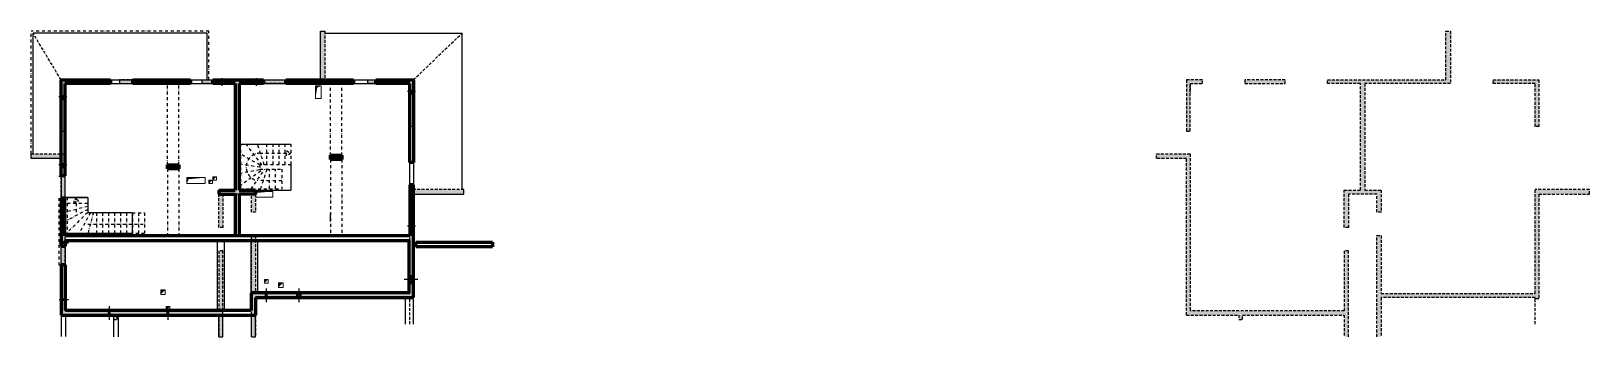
# Model space of a CAD drawing. Header units: centimetres. Extents: x -4990 to 114398, y -61489 to -12305.
# Drawn here: x 65890 to 72675, y -35741 to -34411 of the extents above; entities that cross this region are included whole.
import ezdxf

# ---------------------------------------------------------------- set-up
doc = ezdxf.new("R2010")
doc.units = ezdxf.units.CM
doc.header["$LTSCALE"] = 0.5
doc.linetypes.add('CACHEX2', pattern=[19.05, 12.7, -6.35])
doc.linetypes.add('TIRETPTX2', pattern=[50.8, 25.4, -12.7, 0, -12.7])
for name, color, linetype in [('01_escalier int.', 2, 'TIRETPTX2'), ('01_isolant ext', 2, 'TIRETPTX2'), ('01_linteaux', 2, 'CONTINUOUS'), ('01_murs_sup', 2, 'CACHEX2'), ('01_poch_BN', 9, 'CONTINUOUS'), ('01_poch_poteaux', 250, 'CONTINUOUS'), ('01_resv', 32, 'CONTINUOUS')]:
    doc.layers.add(name, color=color, linetype=linetype)
doc.layers.add('01_murs_coup', color=5, linetype='CONTINUOUS', lineweight=60)
doc.layers.add('01_résv', color=32, linetype='CONTINUOUS', lineweight=9)
pattern_1 = [(135, (21242.898, 1704.3274), (-11.2253202, 9e-16), [7.9375, -7.9375])]
pattern_2 = [(135, (26142.033, 1704.3274), (-11.2253202, 9e-16), [7.9375, -7.9375])]

msp = doc.modelspace()

# ---------------------------------------------------------------- hatches: boundary and pattern name
at = {"layer": '01_murs_sup', "ltscale": 2}
h = msp.add_hatch(dxfattribs=at)
h.set_pattern_fill('DASH', color=256, scale=2.5, angle=135)
h.set_pattern_definition(pattern_1)
h.paths.add_polyline_path([(66795.787, -34639.232), (67168.789, -34639.232), (67168.789, -34411.229), (67148.789, -34411.229), (67148.789, -34623.232), (66633.788, -34623.232), (66633.788, -34639.232), (66777.787, -34639.232), (66777.787, -35102.232), (66706.787, -35102.232), (66706.787, -35265.232), (66724.787, -35265.232), (66724.787, -35120.232), (66848.783, -35120.232), (66848.783, -35198.237), (66866.783, -35198.236), (66866.782, -35102.231), (66795.787, -35102.232)])
h.paths.add_polyline_path([(67553.782, -34623.232), (67354.783, -34623.232), (67354.783, -34639.232), (67537.782, -34639.232), (67537.782, -34826.229), (67553.782, -34826.229)])
h.paths.add_polyline_path([(66449.784, -34623.232), (66273.788, -34623.232), (66273.788, -34639.232), (66449.784, -34639.232)])
h.paths.add_polyline_path([(66035.784, -34639.232), (66089.784, -34639.232), (66089.784, -34623.232), (66019.784, -34623.232), (66019.784, -34846.231), (66035.784, -34846.231)])
h = msp.add_hatch(dxfattribs=at)
h.set_pattern_fill('DASH', color=256, scale=2.5, angle=135)
h.set_pattern_definition(pattern_2)
h.paths.add_polyline_path([(71694.922, -34639.232), (72067.924, -34639.232), (72067.924, -34411.229), (72047.924, -34411.229), (72047.924, -34623.232), (71532.923, -34623.232), (71532.923, -34639.232), (71676.922, -34639.232), (71676.922, -35102.232), (71605.922, -35102.232), (71605.922, -35265.232), (71623.922, -35265.232), (71623.922, -35120.232), (71747.918, -35120.232), (71747.919, -35198.237), (71765.919, -35198.236), (71765.918, -35102.231), (71694.922, -35102.232)])
h.paths.add_polyline_path([(72452.917, -34623.232), (72253.918, -34623.232), (72253.918, -34639.232), (72436.917, -34639.232), (72436.917, -34826.229), (72452.917, -34826.229)])
h.paths.add_polyline_path([(71348.919, -34623.232), (71172.923, -34623.232), (71172.923, -34639.232), (71348.919, -34639.232)])
h.paths.add_polyline_path([(70934.919, -34639.232), (70988.919, -34639.232), (70988.919, -34623.232), (70918.919, -34623.232), (70918.919, -34846.231), (70934.919, -34846.231)])
h = msp.add_hatch(dxfattribs=at)
h.set_pattern_fill('DASH', color=256, scale=2.5, angle=135)
h.set_pattern_definition(pattern_1)
h.paths.add_polyline_path([(67553.782, -35120.229), (67775.78, -35120.229), (67775.78, -35100.229), (67537.782, -35100.229), (67537.782, -35552.234), (66866.786, -35552.234), (66866.784, -35300.234), (66848.784, -35300.234), (66848.783, -35740.673), (66866.786, -35740.673), (66866.787, -35570.241), (67537.782, -35570.234), (67537.782, -35575.227), (67553.782, -35575.227)])
h.paths.add_polyline_path([(66724.787, -35367.229), (66706.787, -35367.229), (66706.787, -35628.228), (66035.793, -35628.228), (66035.77, -34945.23), (65889.767, -34945.23), (65889.767, -34965.23), (66019.77, -34965.23), (66019.794, -35646.217), (66247.78, -35646.221), (66247.78, -35665.222), (66263.78, -35665.222), (66263.78, -35646.221), (66706.787, -35646.228), (66706.787, -35740.673), (66724.787, -35740.673)])
h = msp.add_hatch(dxfattribs=at)
h.set_pattern_fill('DASH', color=256, scale=2.5, angle=135)
h.set_pattern_definition(pattern_2)
h.paths.add_polyline_path([(72452.917, -35120.229), (72674.916, -35120.229), (72674.916, -35100.229), (72436.917, -35100.229), (72436.917, -35552.234), (71765.922, -35552.234), (71765.92, -35300.234), (71747.92, -35300.234), (71747.919, -35740.673), (71765.921, -35740.673), (71765.922, -35570.241), (72436.917, -35570.234), (72436.917, -35575.227), (72452.917, -35575.227)])
h.paths.add_polyline_path([(71623.922, -35367.229), (71605.922, -35367.229), (71605.922, -35628.228), (70934.928, -35628.228), (70934.906, -34945.23), (70788.903, -34945.23), (70788.903, -34965.23), (70918.906, -34965.23), (70918.929, -35646.217), (71146.915, -35646.221), (71146.915, -35665.222), (71162.915, -35665.222), (71162.915, -35646.221), (71605.922, -35646.228), (71605.922, -35740.673), (71623.922, -35740.673)])
at = {"layer": '01_poch_BN', "ltscale": 2}
h = msp.add_hatch(color=256, dxfattribs=at)
h.dxf.hatch_style = 1
h.paths.add_polyline_path([(66724.787, -35646.232), (66706.787, -35646.232), (66706.787, -35740.673), (66724.787, -35740.673)])
h.paths.add_polyline_path([(66736.787, -35646.232), (66730.787, -35740.673)])
h.paths.add_polyline_path([(66695.078, -35646.232), (66700.933, -35740.673)])
h.paths.add_polyline_path([(66848.784, -35646.232), (66848.784, -35646.232), (66848.784, -35740.673), (66848.783, -35740.673)])
h.paths.add_polyline_path([(66866.782, -35646.232), (66848.784, -35646.232), (66848.783, -35740.673), (66866.782, -35740.673)])
at = {"layer": '01_poch_poteaux', "ltscale": 2}
h = msp.add_hatch(color=256, dxfattribs=at)
h.dxf.hatch_style = 1
h.paths.add_polyline_path([(66532.775, -34992.224), (66482.775, -34992.221), (66482.772, -35010.234), (66532.774, -35010.223)])
h = msp.add_hatch(color=256, dxfattribs=at)
h.dxf.hatch_style = 1
h.paths.add_polyline_path([(67242.786, -34951.231), (67192.786, -34951.228), (67192.778, -34969.231), (67242.785, -34969.231)])

# ---------------------------------------------------------------- linework, layer by layer
at = {"layer": '01_escalier int.'}
for p, q in [((66885.775, -34993.469), (66795.775, -34942.76)), ((66800.775, -34902.236), (66800.775, -35097.236)), ((66894.576, -34992.236), (66825.319, -34902.236)), ((66904.609, -34992.236), (66874.655, -34902.236)), ((66885.775, -34942.236), (67020.775, -34942.236)), ((66914.643, -34902.236), (66914.643, -34992.236)), ((66941.176, -34902.236), (66941.176, -34992.236)), ((66967.709, -34902.236), (66967.709, -34992.236)), ((66994.242, -34902.236), (66994.242, -34992.236)), ((67000.775, -34930.689), (67020.775, -34942.236)), ((67000.775, -34953.783), (67000.775, -34930.689)), ((67020.775, -34942.236), (67000.775, -34953.783)), ((67020.775, -34902.236), (67020.775, -34992.236)), ((66885.775, -35003.503), (66795.775, -34988.56)), ((67020.775, -34992.236), (66885.775, -34992.236)), ((66885.775, -34992.236), (66885.775, -35012.236)), ((66795.775, -35029.694), (66887.075, -35012.236)), ((66795.775, -35084.965), (66897.108, -35012.236)), ((66847.211, -35097.236), (66907.142, -35012.236)), ((66927.351, -35062.236), (66872.877, -35060.834)), ((66885.775, -35012.236), (66980.275, -35012.236)), ((66889.126, -35097.236), (66917.175, -35012.236)), ((66927.209, -35097.236), (66927.209, -35012.236)), ((66980.275, -35062.236), (66927.351, -35062.236)), ((66953.742, -35097.236), (66953.742, -35012.236)), ((66980.275, -35012.236), (66980.275, -35097.236)), ((66045.771, -35134.272), (66045.771, -35291.232)), ((66085.771, -35134.272), (66074.224, -35154.172)), ((66085.771, -35134.272), (66085.771, -35199.872)), ((66097.318, -35154.172), (66085.771, -35134.272)), ((66800.775, -35097.236), (66980.275, -35097.236)), ((66135.771, -35160.372), (66045.771, -35160.372)), ((66135.771, -35173.482), (66045.771, -35197.044)), ((66135.771, -35186.592), (66045.771, -35234.821)), ((66135.771, -35199.932), (66045.771, -35288.197)), ((66074.224, -35154.172), (66097.318, -35154.172)), ((66147.412, -35201.232), (66098.606, -35291.232)), ((66160.522, -35201.232), (66136.96, -35291.232)), ((66173.632, -35201.232), (66173.632, -35291.232)), ((66199.832, -35201.232), (66199.832, -35291.232)), ((66226.032, -35201.232), (66226.032, -35291.232)), ((66252.232, -35201.232), (66252.232, -35291.232)), ((66278.432, -35201.232), (66278.432, -35291.232)), ((66304.632, -35201.232), (66304.632, -35291.232)), ((66329.771, -35201.232), (66383.232, -35201.232)), ((66330.832, -35201.232), (66330.832, -35291.232)), ((66357.032, -35201.232), (66357.032, -35291.232)), ((66383.232, -35201.232), (66383.232, -35291.232)), ((66135.771, -35251.172), (66383.008, -35251.172)), ((66383.232, -35291.232), (66045.771, -35291.232))]:
    msp.add_line(p, q, dxfattribs=at)
msp.add_arc((66885.775, -35002.236), 60, 90, 257.5869907, dxfattribs=at)
at = {"layer": '01_isolant ext'}
for p, q in [((65889.755, -34945.23), (65889.755, -34411.229)), ((66663.755, -34411.229), (65889.755, -34411.229)), ((66663.755, -34623.232), (66663.755, -34411.229)), ((66482.775, -34992.221), (66482.843, -34639.232)), ((66532.775, -34992.224), (66532.797, -34639.232)), ((67192.786, -34951.228), (67192.786, -34639.232)), ((67242.786, -34951.231), (67242.786, -34639.232)), ((66482.772, -35010.234), (66482.772, -35301.232)), ((66532.774, -35010.223), (66532.756, -35301.232)), ((67192.781, -34969.231), (67192.761, -35301.232)), ((67242.785, -34969.231), (67242.764, -35301.232)), ((66009.744, -35042.23), (66035.771, -35042.23)), ((66035.771, -35137.23), (66009.737, -35137.23)), ((66009.737, -35137.23), (66009.737, -35427.26)), ((66009.737, -35427.26), (66019.749, -35427.26))]:
    msp.add_line(p, q, dxfattribs=at)
at = {"layer": '01_linteaux'}
for p, q in [((65897.755, -34945.23), (65897.755, -34419.229)), ((66655.755, -34419.229), (65897.755, -34419.229)), ((66655.755, -34623.232), (66655.755, -34419.229)), ((67148.789, -34411.229), (67168.789, -34411.229)), ((67148.789, -34623.232), (67148.789, -34411.229)), ((67168.789, -34419.229), (67765.78, -34419.229)), ((67765.78, -35100.229), (67765.78, -34419.229)), ((66234.778, -34623.232), (66331.778, -34623.232)), ((66234.778, -34639.232), (66331.778, -34639.232)), ((66583.749, -34623.232), (66680.738, -34623.232)), ((66583.749, -34639.232), (66680.738, -34639.232)), ((66901.738, -34623.232), (66998.764, -34623.232)), ((66901.738, -34639.232), (66998.764, -34639.232)), ((67292.779, -34623.232), (67389.788, -34623.232)), ((67292.779, -34639.232), (67389.788, -34639.232)), ((66795.775, -34902.236), (67020.775, -34902.236)), ((65889.755, -34965.23), (65889.755, -34945.23)), ((66019.758, -34965.23), (65889.755, -34965.23)), ((67020.775, -34992.236), (67020.775, -35102.236)), ((67537.782, -35079.186), (67537.782, -34982.186)), ((67553.782, -34982.186), (67553.782, -35079.186)), ((66019.771, -35041.23), (66019.771, -35138.23)), ((66035.771, -35041.23), (66035.771, -35138.23)), ((66135.771, -35134.272), (66035.771, -35134.272)), ((66045.771, -35134.272), (66135.771, -35134.272)), ((66135.771, -35134.272), (66135.771, -35201.232)), ((66866.775, -35102.236), (67020.775, -35102.236)), ((67553.782, -35120.229), (67773.78, -35120.229)), ((67773.78, -35120.229), (67773.78, -35100.229)), ((66329.771, -35201.232), (66135.771, -35201.232)), ((66329.771, -35201.232), (66329.771, -35291.232)), ((66019.771, -35427.26), (66019.771, -35347.26)), ((66330.832, -35291.232), (66035.771, -35291.232)), ((66039.738, -35427.26), (66039.738, -35347.26)), ((66700.787, -35626.232), (66700.787, -35321.232)), ((66730.787, -35626.232), (66730.787, -35321.232)), ((66846.782, -35550.199), (66846.782, -35321.232)), ((66876.782, -35550.199), (66876.782, -35321.232)), ((67518.77, -35685.5), (67518.77, -35570.199)), ((67553.77, -35685.5), (67553.77, -35575.241)), ((66019.771, -35646.232), (66019.771, -35740.127)), ((66039.771, -35646.232), (66039.771, -35740.127)), ((66247.78, -35646.232), (66247.78, -35741)), ((66267.78, -35646.232), (66267.78, -35741)), ((66706.522, -35740.673), (66706.522, -35646.232)), ((66724.787, -35740.673), (66724.787, -35646.232)), ((66848.784, -35740.673), (66848.784, -35646.232)), ((66866.782, -35740.673), (66866.782, -35646.232))]:
    msp.add_line(p, q, dxfattribs=at)
at = {"layer": '01_linteaux', "linetype": 'CACHEX2', "ltscale": 2}
for p, q in [((66019.771, -34623.232), (65897.755, -34419.229)), ((67168.789, -34411.229), (67168.789, -34639.232)), ((67553.782, -34623.232), (67765.78, -34419.229)), ((65889.755, -34945.23), (66035.758, -34945.23)), ((67773.78, -35100.229), (67553.782, -35100.229))]:
    msp.add_line(p, q, dxfattribs=at)
at = {"layer": '01_murs_coup'}
for p, q in [((66019.771, -35041.23), (66019.771, -34623.232)), ((66019.771, -34623.232), (66234.778, -34623.232)), ((66035.771, -34639.232), (66035.771, -35041.23)), ((66234.778, -34639.232), (66035.771, -34639.232)), ((66234.778, -34623.232), (66234.778, -34639.232)), ((66331.778, -34639.232), (66331.778, -34623.232)), ((66331.778, -34623.232), (66583.749, -34623.232)), ((66583.749, -34639.232), (66331.778, -34639.232)), ((66583.749, -34623.232), (66583.749, -34639.232)), ((66680.738, -34623.232), (66901.738, -34623.232)), ((66680.738, -34639.232), (66680.738, -34623.232)), ((66777.625, -34639.232), (66680.738, -34639.232)), ((66777.775, -34639.232), (66777.775, -35102.236)), ((66901.738, -34639.232), (66795.625, -34639.232)), ((66795.775, -34639.232), (66795.775, -35102.236)), ((66901.738, -34623.232), (66901.738, -34639.232)), ((66998.764, -34623.232), (67292.779, -34623.232)), ((66998.764, -34639.232), (66998.764, -34623.232)), ((67292.779, -34639.232), (66998.764, -34639.232)), ((67292.779, -34623.232), (67292.779, -34639.232)), ((67389.788, -34623.232), (67553.782, -34623.232)), ((67389.788, -34639.232), (67389.788, -34623.232)), ((67537.782, -34639.232), (67389.788, -34639.232)), ((67537.782, -34982.186), (67537.782, -34639.232)), ((67553.782, -34623.232), (67553.782, -34982.186)), ((66019.784, -34703.732), (66035.784, -34703.732)), ((67537.794, -34680.732), (67553.794, -34680.732)), ((66019.784, -34999.732), (66035.784, -34999.732)), ((66482.772, -35010.234), (66482.775, -34992.221)), ((66532.774, -35010.223), (66482.772, -35010.234)), ((66482.775, -34992.221), (66532.775, -34992.224)), ((66532.775, -34992.224), (66532.774, -35010.223)), ((67192.778, -34969.231), (67192.786, -34951.228)), ((67242.785, -34969.231), (67192.778, -34969.231)), ((67192.786, -34951.228), (67242.786, -34951.231)), ((67242.786, -34951.231), (67242.785, -34969.231)), ((67553.782, -34982.186), (67537.782, -34982.186)), ((66035.771, -35041.23), (66019.771, -35041.23)), ((67553.782, -35079.186), (67537.782, -35079.186)), ((67537.782, -35079.186), (67537.782, -35301.232)), ((67553.782, -35570.199), (67553.782, -35079.186)), ((66035.771, -35138.23), (66019.771, -35138.23)), ((66019.771, -35138.23), (66019.771, -35347.26)), ((66035.771, -35301.232), (66035.771, -35138.23)), ((66706.799, -35102.236), (66777.775, -35102.236)), ((66706.799, -35102.236), (66706.799, -35120.236)), ((66706.799, -35120.236), (66777.775, -35120.236)), ((66777.775, -35120.236), (66777.775, -35301.232)), ((66795.775, -35102.236), (66866.775, -35102.236)), ((66795.775, -35120.236), (66795.775, -35301.232)), ((66866.775, -35120.236), (66795.775, -35120.236)), ((66866.775, -35102.236), (66866.775, -35120.236)), ((67537.794, -35265.732), (67553.794, -35265.732)), ((66019.771, -35347.26), (66039.771, -35347.26)), ((67537.782, -35301.232), (66035.771, -35301.232)), ((66039.771, -35347.26), (66039.771, -35321.232)), ((66039.771, -35321.232), (67533.782, -35321.232)), ((67533.782, -35321.232), (67533.782, -35550.199)), ((67563.782, -35349.237), (67563.796, -35329.287)), ((67898.264, -35349.237), (67563.782, -35349.237)), ((67563.796, -35329.287), (67898.264, -35329.237)), ((67898.264, -35329.237), (67898.264, -35349.237)), ((66039.738, -35427.26), (66019.771, -35427.26)), ((66019.771, -35427.26), (66019.771, -35646.232)), ((66039.771, -35626.232), (66039.738, -35427.26)), ((66846.782, -35550.199), (66846.782, -35626.232)), ((67533.782, -35550.199), (66846.782, -35550.199)), ((66866.774, -35570.255), (66866.774, -35646.232)), ((66866.782, -35570.199), (66866.782, -35646.232)), ((66866.782, -35570.199), (67553.782, -35570.199)), ((66019.771, -35646.232), (66866.782, -35646.232)), ((66846.782, -35626.232), (66039.771, -35626.232))]:
    msp.add_line(p, q, dxfattribs=at)
at = {"layer": '01_murs_sup', "ltscale": 2}
for p, q in [((67148.789, -34623.232), (67148.789, -34411.229)), ((67148.789, -34411.229), (67168.789, -34411.229)), ((67168.789, -34411.229), (67168.789, -34639.232)), ((72047.924, -34623.232), (72047.924, -34411.229)), ((72047.924, -34411.229), (72067.924, -34411.229)), ((72067.924, -34411.229), (72067.924, -34639.232)), ((66089.784, -34623.232), (66019.784, -34623.232)), ((66019.784, -34623.232), (66019.784, -34846.231)), ((66035.784, -34846.231), (66035.784, -34639.232)), ((66035.784, -34639.232), (66089.784, -34639.232)), ((66089.784, -34639.232), (66089.784, -34623.232)), ((66449.784, -34623.232), (66273.788, -34623.232)), ((66273.788, -34623.232), (66273.788, -34639.232)), ((66273.788, -34639.232), (66449.784, -34639.232)), ((66449.784, -34639.232), (66449.784, -34623.232)), ((66633.788, -34623.232), (67148.789, -34623.232)), ((66633.788, -34639.232), (66633.788, -34623.232)), ((66777.787, -34639.232), (66633.788, -34639.232)), ((66777.787, -35102.232), (66777.787, -34639.232)), ((67168.789, -34639.232), (66795.787, -34639.232)), ((66795.787, -34639.232), (66795.787, -35102.232)), ((67354.783, -34623.232), (67553.782, -34623.232)), ((67354.783, -34639.232), (67354.783, -34623.232)), ((67537.782, -34639.232), (67354.783, -34639.232)), ((67537.782, -34826.229), (67537.782, -34639.232)), ((67553.782, -34623.232), (67553.782, -34826.229)), ((70988.919, -34623.232), (70918.919, -34623.232)), ((70918.919, -34623.232), (70918.919, -34846.231)), ((70934.919, -34846.231), (70934.919, -34639.232)), ((70934.919, -34639.232), (70988.919, -34639.232)), ((70934.919, -34639.232), (70934.919, -34679.536)), ((70988.919, -34639.232), (70988.919, -34623.232)), ((71348.919, -34623.232), (71172.923, -34623.232)), ((71172.923, -34623.232), (71172.923, -34639.232)), ((71172.923, -34639.232), (71348.919, -34639.232)), ((71348.919, -34639.232), (71348.919, -34623.232)), ((71532.923, -34623.232), (72047.924, -34623.232)), ((71532.923, -34639.232), (71532.923, -34623.232)), ((71676.922, -34639.232), (71532.923, -34639.232)), ((71676.922, -35102.232), (71676.922, -34639.232)), ((72067.924, -34639.232), (71694.922, -34639.232)), ((71694.922, -34639.232), (71694.922, -35102.232)), ((72253.918, -34623.232), (72452.917, -34623.232)), ((72253.918, -34639.232), (72253.918, -34623.232)), ((72436.917, -34639.232), (72253.918, -34639.232)), ((72436.917, -34826.229), (72436.917, -34639.232)), ((72452.917, -34623.232), (72452.917, -34826.229)), ((66019.784, -34846.231), (66035.784, -34846.231)), ((67553.782, -34826.229), (67537.782, -34826.229)), ((70918.919, -34846.231), (70934.919, -34846.231)), ((72452.917, -34826.229), (72436.917, -34826.229)), ((65889.767, -34945.23), (66035.77, -34945.23)), ((65889.767, -34965.23), (65889.767, -34945.23)), ((66019.77, -34965.23), (65889.767, -34965.23)), ((66019.794, -35646.217), (66019.77, -34965.23)), ((66035.77, -34945.23), (66035.793, -35628.228)), ((70788.903, -34945.23), (70934.906, -34945.23)), ((70788.903, -34965.23), (70788.903, -34945.23)), ((70918.906, -34965.23), (70788.903, -34965.23)), ((70918.929, -35646.217), (70918.906, -34965.23)), ((70934.906, -34945.23), (70934.928, -35628.228)), ((66706.787, -35102.232), (66777.787, -35102.232)), ((66706.787, -35265.232), (66706.787, -35102.232)), ((66848.783, -35120.232), (66724.787, -35120.232)), ((66724.787, -35120.232), (66724.787, -35265.232)), ((66795.787, -35102.232), (66866.782, -35102.231)), ((66848.783, -35198.237), (66848.783, -35120.232)), ((66866.782, -35102.231), (66866.783, -35198.236)), ((67773.78, -35100.229), (67537.782, -35100.229)), ((67537.782, -35552.234), (67537.782, -35100.229)), ((67553.782, -35120.229), (67773.78, -35120.229)), ((67553.782, -35120.229), (67553.782, -35575.227)), ((67773.78, -35120.229), (67773.78, -35100.229)), ((71605.922, -35102.232), (71676.922, -35102.232)), ((71605.922, -35265.232), (71605.922, -35102.232)), ((71747.918, -35120.232), (71623.922, -35120.232)), ((71623.922, -35120.232), (71623.922, -35265.232)), ((71694.922, -35102.232), (71765.918, -35102.231)), ((71747.919, -35198.237), (71747.918, -35120.232)), ((71765.918, -35102.231), (71765.919, -35198.236)), ((72672.916, -35100.229), (72436.917, -35100.229)), ((72436.917, -35552.234), (72436.917, -35100.229)), ((72452.917, -35120.229), (72672.916, -35120.229)), ((72452.917, -35120.229), (72452.917, -35575.227)), ((72672.916, -35120.229), (72672.916, -35100.229)), ((66866.783, -35198.236), (66848.783, -35198.237)), ((71765.919, -35198.236), (71747.919, -35198.237)), ((66724.787, -35265.232), (66706.787, -35265.232)), ((71623.922, -35265.232), (71605.922, -35265.232)), ((66848.783, -35740.673), (66848.784, -35300.234)), ((66848.784, -35300.234), (66866.784, -35300.234)), ((66866.784, -35300.234), (66866.786, -35552.234)), ((71747.919, -35740.673), (71747.92, -35300.234)), ((71747.92, -35300.234), (71765.92, -35300.234)), ((71765.92, -35300.234), (71765.922, -35552.234)), ((66724.787, -35367.229), (66706.787, -35367.229)), ((66706.787, -35367.229), (66706.787, -35628.228)), ((66724.787, -35740.673), (66724.787, -35367.229)), ((71623.922, -35367.229), (71605.922, -35367.229)), ((71605.922, -35367.229), (71605.922, -35628.228)), ((71623.922, -35740.673), (71623.922, -35367.229)), ((66866.786, -35552.234), (67537.782, -35552.234)), ((71765.922, -35552.234), (72436.917, -35552.234)), ((66866.787, -35570.241), (66866.786, -35740.673)), ((67537.782, -35570.234), (66866.787, -35570.241)), ((67537.77, -35685.5), (67537.77, -35575.241)), ((67537.782, -35575.227), (67537.782, -35570.234)), ((67553.782, -35575.227), (67537.782, -35575.227)), ((71765.922, -35570.241), (71765.921, -35740.673)), ((72436.917, -35570.234), (71765.922, -35570.241)), ((72436.905, -35685.5), (72436.905, -35575.241)), ((72436.917, -35575.227), (72436.917, -35570.234)), ((72452.917, -35575.227), (72436.917, -35575.227)), ((66019.784, -35646.217), (66247.78, -35646.221)), ((66706.787, -35628.228), (66035.784, -35628.228)), ((66247.78, -35646.221), (66247.78, -35665.222)), ((66247.78, -35665.222), (66263.78, -35665.222)), ((66263.78, -35646.221), (66706.787, -35646.228)), ((66263.78, -35665.222), (66263.78, -35646.221)), ((66706.787, -35646.228), (66706.787, -35740.673)), ((70918.919, -35646.217), (71146.915, -35646.221)), ((71605.922, -35628.228), (70934.919, -35628.228)), ((71146.915, -35646.221), (71146.915, -35665.222)), ((71146.915, -35665.222), (71162.915, -35665.222)), ((71162.915, -35646.221), (71605.922, -35646.228)), ((71162.915, -35665.222), (71162.915, -35646.221)), ((71605.922, -35646.228), (71605.922, -35740.673))]:
    msp.add_line(p, q, dxfattribs=at)
at = {"layer": '01_poch_BN', "ltscale": 2}
for p, q in [((66706.933, -35740.673), (66724.787, -35740.673)), ((66848.784, -35740.673), (66866.782, -35740.673))]:
    msp.add_line(p, q, dxfattribs=at)
at = {"layer": '01_resv'}
for p, q in [((66713.275, -34623.232), (66713.275, -34639.232)), ((66719.775, -34615.534), (66719.775, -34648.355)), ((66726.275, -34623.232), (66726.275, -34639.232)), ((66863.275, -34623.232), (66863.275, -34639.232)), ((66869.775, -34615.534), (66869.775, -34648.355)), ((66876.275, -34623.232), (66876.275, -34639.232)), ((67537.872, -34667.471), (67553.872, -34667.471)), ((66019.784, -34703.732), (66035.784, -34703.732)), ((66019.862, -34690.471), (66035.862, -34690.471)), ((67537.794, -34680.732), (67553.794, -34680.732)), ((66019.784, -34999.732), (66035.784, -34999.732)), ((66019.862, -34986.471), (66035.862, -34986.471)), ((67192.665, -35239.672), (67192.665, -35203.672)), ((67537.794, -35265.732), (67553.794, -35265.732)), ((67537.872, -35252.471), (67553.872, -35252.471))]:
    msp.add_line(p, q, dxfattribs=at)
at = {"layer": '01_resv', "ltscale": 2}
for p, q in [((66045.205, -34697.232), (66009.73, -34697.232)), ((67563.215, -34674.232), (67527.741, -34674.232)), ((66045.205, -34993.232), (66009.73, -34993.232)), ((67563.215, -35259.232), (67527.741, -35259.232)), ((66011.46, -35332.232), (66052.729, -35332.232)), ((66912.782, -35531.205), (66912.782, -35590.478)), ((67054.782, -35531.205), (67054.782, -35590.478)), ((67572.313, -35492.199), (67512.95, -35492.199)), ((66011.46, -35578.232), (66052.729, -35578.232)), ((66228.771, -35607.281), (66228.771, -35666.553)), ((66484.782, -35607.238), (66484.782, -35666.511))]:
    msp.add_line(p, q, dxfattribs=at)
at = {"layer": '01_resv'}
for points in [[(66713.275, -34639.232), (66713.275, -34623.232), (66726.275, -34623.232), (66726.275, -34639.232)], [(66863.275, -34639.232), (66863.275, -34623.232), (66876.275, -34623.232), (66876.275, -34639.232)], [(67537.872, -34667.471), (67553.872, -34667.471), (67553.794, -34680.732), (67537.794, -34680.732)], [(66019.862, -34690.471), (66035.862, -34690.471), (66035.784, -34703.732), (66019.784, -34703.732)], [(66019.862, -34986.471), (66035.862, -34986.471), (66035.784, -34999.732), (66019.784, -34999.732)], [(67537.872, -35252.471), (67553.872, -35252.471), (67553.794, -35265.732), (67537.794, -35265.732)]]:
    msp.add_solid(points, dxfattribs=at)
at = {"layer": '01_resv', "ltscale": 2}
for points in [[(66019.771, -35325.732), (66039.771, -35325.732), (66039.771, -35338.732), (66019.771, -35338.732)], [(67533.782, -35472.199), (67553.782, -35472.199), (67553.782, -35512.199), (67533.782, -35512.199)], [(66906.282, -35550.199), (66906.282, -35570.199), (66919.282, -35570.199), (66919.282, -35550.199)], [(67042.282, -35550.199), (67042.282, -35570.199), (67067.282, -35570.199), (67067.282, -35550.199)], [(66019.771, -35571.732), (66039.771, -35571.732), (66039.771, -35584.732), (66019.771, -35584.732)], [(66222.271, -35626.274), (66222.271, -35646.274), (66235.271, -35646.274), (66235.271, -35626.274)], [(66478.282, -35626.232), (66478.282, -35646.232), (66491.282, -35646.232), (66491.282, -35626.232)]]:
    msp.add_solid(points, dxfattribs=at)
at = {"layer": '01_résv'}
for p, q in [((67127.78, -34704.26), (67127.78, -34649.26)), ((67127.78, -34649.26), (67152.78, -34649.26)), ((67152.78, -34649.26), (67152.78, -34704.26)), ((67152.78, -34704.26), (67127.78, -34704.26)), ((66647.749, -35048.268), (66567.765, -35048.273)), ((66567.765, -35048.273), (66567.765, -35073.373)), ((66567.765, -35048.273), (66567.765, -35073.373)), ((66567.765, -35073.373), (66647.792, -35073.227)), ((66647.792, -35073.227), (66647.749, -35048.268)), ((66663.729, -35074.196), (66663.729, -35059.196)), ((66663.729, -35059.196), (66678.729, -35059.196)), ((66678.729, -35074.196), (66663.729, -35074.196)), ((66678.729, -35059.196), (66678.729, -35074.196)), ((66680.82, -35059.224), (66680.82, -35044.224)), ((66680.82, -35044.224), (66695.82, -35044.224)), ((66695.82, -35059.224), (66680.82, -35059.224)), ((66695.82, -35044.224), (66695.82, -35059.224)), ((66941.847, -35108.558), (66867.321, -35108.563)), ((66867.321, -35108.563), (66867.321, -35133.563)), ((66867.321, -35108.563), (66867.321, -35133.563)), ((66867.321, -35133.563), (66941.848, -35133.417)), ((66941.848, -35133.417), (66941.847, -35108.558)), ((66453.722, -35537.193), (66453.722, -35557.193)), ((66473.722, -35537.193), (66453.722, -35537.193)), ((66453.722, -35537.193), (66453.722, -35557.193)), ((66473.722, -35557.193), (66473.722, -35537.193)), ((66905.828, -35507.197), (66905.828, -35492.197)), ((66905.828, -35492.197), (66920.828, -35492.197)), ((66920.828, -35507.197), (66905.828, -35507.197)), ((66920.828, -35492.197), (66920.828, -35507.197)), ((66966.208, -35506.199), (66966.208, -35526.199)), ((66986.208, -35506.199), (66966.208, -35506.199)), ((66966.208, -35506.199), (66966.208, -35526.199)), ((66966.208, -35526.199), (66986.208, -35526.199)), ((66986.208, -35526.199), (66986.208, -35506.199)), ((66453.722, -35557.193), (66473.722, -35557.193)), ((66477.788, -35624.803), (66477.788, -35609.803)), ((66477.788, -35609.803), (66492.788, -35609.803)), ((66492.788, -35609.803), (66492.788, -35624.803)), ((66492.788, -35624.803), (66477.788, -35624.803)), ((66492.788, -35624.803), (66477.788, -35624.803))]:
    msp.add_line(p, q, dxfattribs=at)
for points in [[(67127.78, -34704.26), (67127.78, -34649.26), (67134.505, -34657.426)], [(67127.78, -34649.26), (67152.78, -34649.26), (67134.505, -34657.426)], [(66567.765, -35048.273), (66647.749, -35048.268), (66575.03, -35055.398)], [(66567.765, -35073.373), (66567.765, -35048.273), (66575.03, -35055.398)], [(66663.729, -35074.196), (66663.729, -35059.196), (66678.729, -35059.196)], [(66680.82, -35059.296), (66680.82, -35044.224), (66695.82, -35044.224)], [(66867.321, -35108.563), (66941.847, -35108.559), (66874.076, -35114.496)], [(66867.321, -35133.563), (66867.321, -35108.563), (66874.076, -35114.496)], [(66453.722, -35557.193), (66453.722, -35537.193), (66473.722, -35537.193)], [(66905.828, -35507.197), (66905.828, -35492.197), (66920.828, -35492.197)], [(66966.208, -35526.199), (66966.208, -35506.199), (66986.208, -35506.199)], [(66477.788, -35624.803), (66477.788, -35609.803), (66492.788, -35609.803)]]:
    msp.add_solid(points, dxfattribs=at)

doc.saveas('drawing.dxf')
